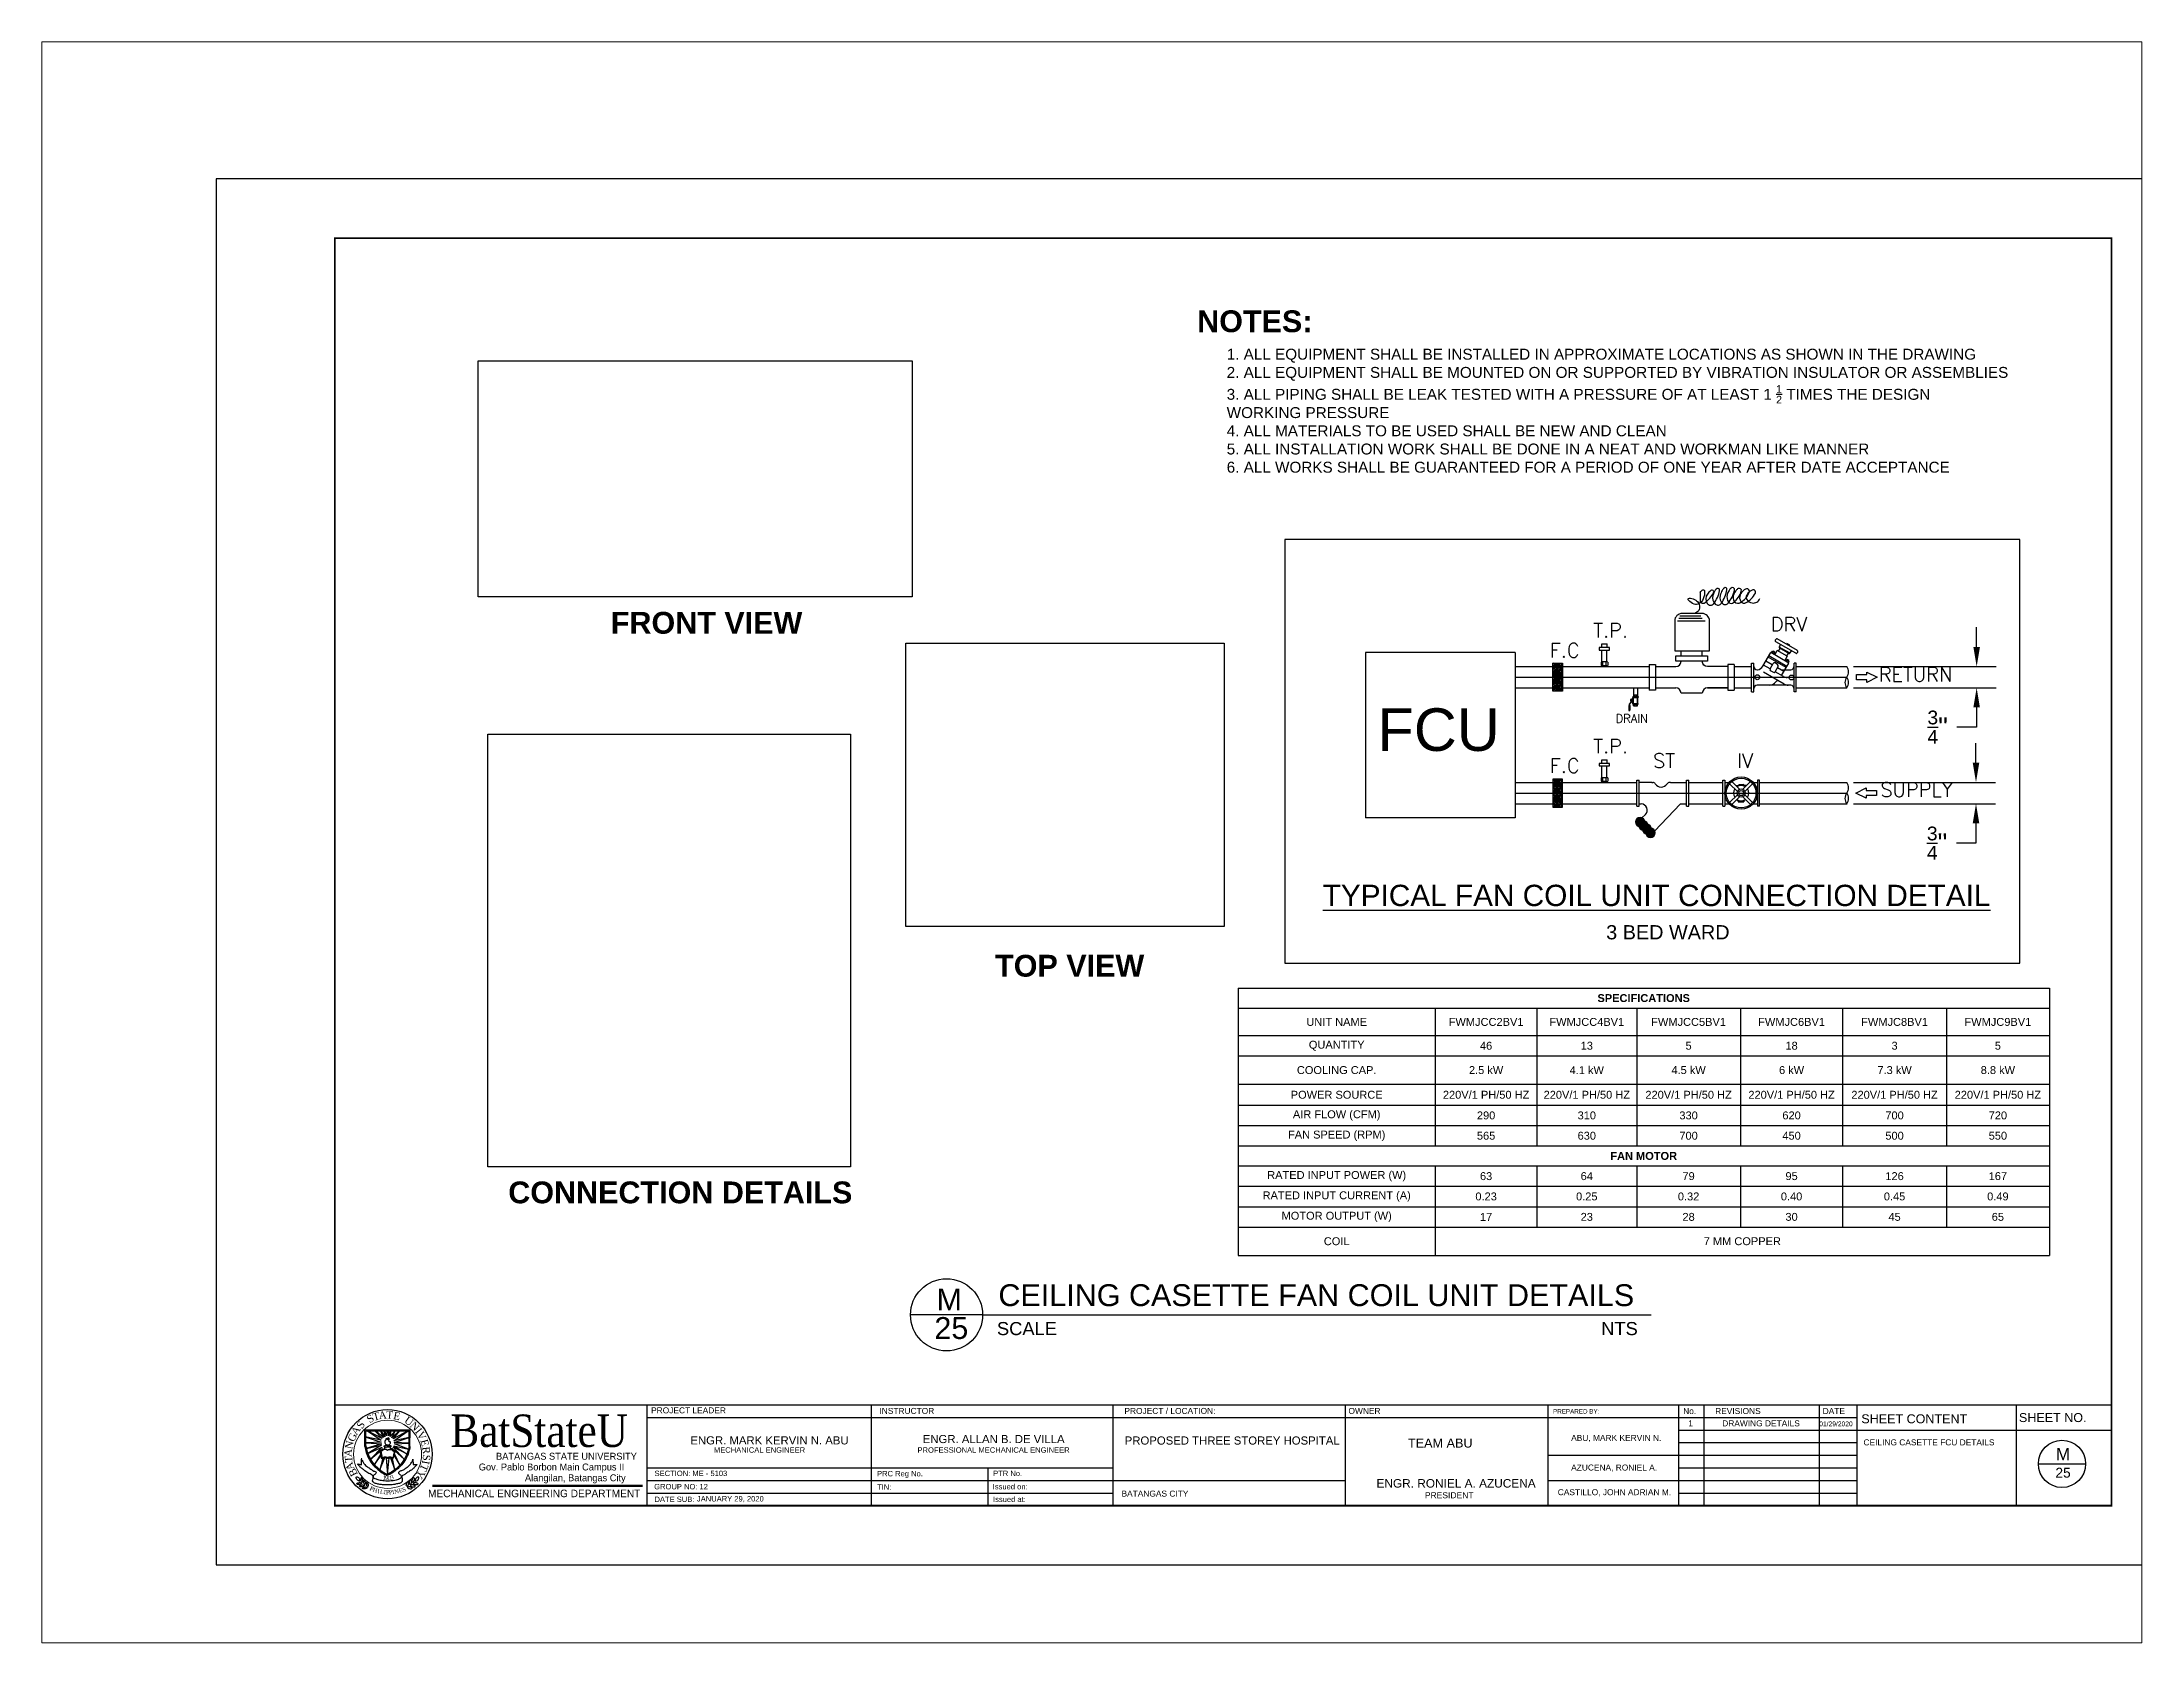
# Paper-space layout 'Layout1' of a CAD drawing. Header units: inches. Extents: x 0 to 10.5, y 0 to 8.
# The model-space entities are those that its viewports show. They can reach past a viewport. Long polylines and large blocks are cut down to what shows.
import ezdxf
from ezdxf.enums import TextEntityAlignment as Align

# ---------------------------------------------------------------- set-up
doc = ezdxf.new("R2010")
doc.units = ezdxf.units.IN
doc.header["$MEASUREMENT"] = 0
for name, color, linetype in [('.1', 1, 'Continuous'), ('AC-HOCK-UP', 9, 'Continuous'), ('AC.REF.1ST.', 7, 'Continuous'), ('MH-SARR', 7, 'Continuous'), ('MH-VALVE', 7, 'Continuous'), ('template', 7, 'Continuous')]:
    doc.layers.add(name, color=color, linetype=linetype)
doc.styles.add('arial', font='arial.ttf')
doc.styles.add('CGOTHIC', font='GOTHIC.TTF')
doc.styles.add('GARAMOND', font='GARA.TTF')
doc.styles.add('ROMANS', font='romans.shx', dxfattribs={"width": 0.8, "height": 100})
doc.dimstyles.get("Standard").update_dxf_attribs({"dimtxt": 0.18, "dimasz": 0.18, "dimexe": 0.18, "dimexo": 0.0625, "dimgap": 0.09, "dimtad": 0, "dimtih": 1, "dimtoh": 1, "dimdec": 4, "dimzin": 0, "dimdsep": 46, "dimtxsty": 'Standard', "dimcen": 0.09, "dimadec": 0, "dimazin": 0, "dimtfac": 1, "dimtdec": 4, "dimtofl": 0, "dimtmove": 0, "dimatfit": 3, "dimfxl": 1, "dimtolj": 1, "dimtzin": 0, "dimarcsym": 0})
picture_1 = doc.add_image_def('image1.jpg', size_in_pixel=(416, 370))
picture_2 = doc.add_image_def('image2.jpg', size_in_pixel=(428, 233))
picture_3 = doc.add_image_def('image3.jpg', size_in_pixel=(530, 632))

psp = doc.layouts.get("Layout1")

msp = doc.modelspace()

# ---------------------------------------------------------------- texts
at = {"style": 'ROMANS'}
for s, height, p in [('DRV', 0.13, (86.05075, 17.99322)), ('F.C', 0.13, (84.0279, 17.75331)), ('T.P.', 0.13, (84.42637, 17.93619)), ('RETURN', 0.13, (87.0394, 17.53284)), ('DRAIN', 0.076963, (84.63048, 17.15556)), ('T.P.', 0.13, (84.42637, 16.87521)), ('F.C', 0.13, (84.0279, 16.69712)), ('ST', 0.13, (84.97408, 16.74233)), ('IV', 0.13, (85.7431, 16.74233)), ('SUPPLY', 0.13, (87.0544, 16.47778))]:
    msp.add_text(s, height=height, dxfattribs=at).set_placement(p)
at = {"ltscale": 0.02, "style": 'arial'}
for s, height, p in [('FCU', 0.39, (82.44985, 16.89701)), ('%%UTYPICAL FAN COIL UNIT CONNECTION DETAIL', 0.195, (81.94819, 15.47665))]:
    msp.add_text(s, height=height, dxfattribs=at).set_placement(p)
at = {"attachment_point": 1, "style": 'arial'}
for s, width, gutter_width, heights, insert, char_height in [('{\\fArial|b1|i0|c0|p34;NOTES:}', 6.3751209, 0, [0.43703], (80.79883, 20.93106), 0.2), ('\\A1;1. ALL EQUIPMENT SHALL BE INSTALLED IN APPROXIMATE LOCATIONS AS SHOWN IN THE DRAWING\\P2. ALL EQUIPMENT SHALL BE MOUNTED ON OR SUPPORTED BY VIBRATION INSULATOR OR ASSEMBLIES\\P3. ALL PIPING SHALL BE LEAK TESTED WITH A PRESSURE OF AT LEAST 1 {\\H0.7x;\\S1/2;} TIMES THE DESIGN WORKING PRESSURE\\P4. ALL MATERIALS TO BE USED SHALL BE NEW AND CLEAN\\P5. ALL INSTALLATION WORK SHALL BE DONE IN A NEAT AND WORKMAN LIKE MANNER \\P6. ALL WORKS SHALL BE GUARANTEED FOR A PERIOD OF ONE YEAR AFTER DATE ACCEPTANCE', 6.963892, 1, [1.55599], (81.06929, 20.5795), 0.1), ('{\\fArial|b1|i0|c0|p34;FRONT VIEW}', 2.0577831, 1, [0], (75.42977, 18.17025), 0.2), ('{\\fArial|b1|i0|c0|p34;TOP VIEW}', 1.4787642, 1, [0], (78.94845, 15.03028), 0.2), ('{\\fArial|b1|i0|c0|p34;CONNECTION DETAILS}', 3.206463, 1, [0], (74.49107, 12.95494), 0.2), ('M', 0.2, 1, [0], (78.41204, 11.97396), 0.2), ('CEILING CASETTE FAN COIL UNIT DETAILS', 6.1984008, 1, [0], (78.97907, 12.01384), 0.2), ('25', 0.2, 1, [0], (78.39274, 11.71296), 0.2), ('SCALE                                                                                                           NTS', 6.0040645, 1, [0], (78.96544, 11.668), 0.12)]:
    msp.add_mtext_dynamic_manual_height_columns(s, width=width, gutter_width=gutter_width, heights=heights, dxfattribs=dict(at, insert=insert, char_height=char_height))
at = {"insert": (84.54377, 15.30181), "char_height": 0.13, "attachment_point": 1}
msp.add_mtext_dynamic_manual_height_columns('{\\fArial|b0|i0|c0|p34;3 BED WARD}', width=2.7207639, gutter_width=1, heights=[0], dxfattribs=at)
at = {"layer": 'template', "width": 1}
for s, height, style, p in [('BatStateU', 0.297489, 'GARAMOND', (74.77396, 10.52385)), ('BATANGAS STATE UNIVERSITY', 0.0633222, 'CGOTHIC', (75.02382, 10.4073)), ('Gov. Pablo Borbon Main Campus II', 0.0633222, 'CGOTHIC', (74.88698, 10.30904)), ('Alangilan, Batangas City', 0.0633222, 'CGOTHIC', (75.10475, 10.21006))]:
    msp.add_text(s, height=height, dxfattribs=dict(at, style=style)).set_placement(p, align=Align.CENTER)
at = {"layer": 'template', "style": 'arial'}
for s, height, p in [('PROJECT LEADER', 0.0548152, (75.79888, 10.83167)), ('INSTRUCTOR', 0.054804, (77.88967, 10.82679)), ('PROJECT / LOCATION:', 0.0548037, (80.13261, 10.82679)), ('PROJECT / LOCATION:', 0.0548037, (80.13261, 10.82679)), ('PROJECT / LOCATION:', 0.0548037, (80.13261, 10.82679)), ('OWNER', 0.054804, (82.1841, 10.82679)), ('PREPARED BY: ', 0.0411027, (84.05731, 10.82996)), ('No.', 0.054804, (85.24864, 10.82538)), ('1', 0.0548, (85.29592, 10.71368)), ('REVISIONS', 0.054804, (85.54163, 10.82538)), ('DRAWING DETAILS', 0.0548037, (85.60653, 10.71285)), ('DATE', 0.054804, (86.52609, 10.82538)), ('SHEET CONTENT', 0.0822055, (86.87988, 10.74079)), ('SHEET NO.', 0.082205, (88.32319, 10.7522)), ('ENGR. MARK KERVIN N. ABU', 0.0743713, (76.15838, 10.54741)), ('ENGR. ALLAN B. DE VILLA', 0.0743713, (78.28609, 10.55959)), ('PROPOSED THREE STOREY HOSPITAL', 0.0743713, (80.1353, 10.54589)), ('TEAM ABU', 0.082887, (82.72859, 10.51811)), ('ABU, MARK KERVIN N.', 0.0548037, (84.22315, 10.57974)), ('01/29/2020', 0.043843, (86.4947, 10.71371)), ('CEILING CASETTE FCU DETAILS', 0.0548037, (86.89999, 10.53875)), ('MECHANICAL ENGINEER', 0.0495808, (76.37408, 10.47155)), ('PROFESSIONAL MECHANICAL ENGINEER', 0.0495808, (78.23824, 10.47155)), ('M', 0.1125, (88.66152, 10.40311)), ('SECTION: ME - 5103', 0.0495808, (75.8303, 10.25749)), ('PRC Reg No.', 0.0495808, (77.86783, 10.25509)), ('PTR No.', 0.049581, (78.93035, 10.25749)), ('ENGR. RONIEL A. AZUCENA', 0.0775818, (82.44094, 10.15223)), ('AZUCENA, RONIEL A.', 0.0548037, (84.22315, 10.30835)), ('25', 0.090004, (88.65731, 10.24328)), ('GROUP NO: 12', 0.0495808, (75.82697, 10.13616)), ('DATE SUB:', 0.049581, (75.82972, 10.02018)), ('JANUARY 29, 2020', 0.0495808, (76.21847, 10.02494)), ('TIN:', 0.049581, (77.86783, 10.13207)), ('Issued on:', 0.049581, (78.92702, 10.13616)), ('Issued at:', 0.049581, (78.92981, 10.02018)), ('BATANGAS CITY', 0.0548037, (80.10603, 10.0698)), ('PRESIDENT', 0.055859, (82.88315, 10.05411)), ('CASTILLO, JOHN ADRIAN M.', 0.0548037, (84.10057, 10.08259))]:
    msp.add_text(s, height=height, dxfattribs=at).set_placement(p)
at = {"layer": 'template', "attachment_point": 1}
for s, insert, char_height, width, rotation in [('{\\fTimes New Roman|b0|i0|c0|p18;S}', (73.18561, 10.79667), 0.0679829, 5.3490982, 33.231794), ('{\\fTimes New Roman|b0|i0|c0|p18;T}', (73.24253, 10.82853), 0.0679829, 5.3490982, 14.44799), ('{\\fTimes New Roman|b0|i0|c0|p18;A}', (73.30078, 10.84601), 0.0679829, 5.3490982, 5.718517), ('{\\fTimes New Roman|b0|i0|c0|p18;T}', (73.3758, 10.85227), 0.0679829, 0.057557, 356.815034), ('{\\fTimes New Roman|b0|i0|c0|p18;E}', (73.4473, 10.84708), 0.0679829, 5.3490982, 348.690449), ('{\\fTimes New Roman|b0|i0|c0|p18;U}', (73.57205, 10.80949), 0.0679829, 5.3490982, 323.501255), ('{\\fTimes New Roman|b0|i0|c0|p18;N}', (72.99414, 10.51423), 0.0679829, 5.3490982, 77.561612), ('{\\fTimes New Roman|b0|i0|c0|p18;G}', (73.01644, 10.59322), 0.0679829, 5.3490982, 65.934744), ('{\\fTimes New Roman|b0|i0|c0|p18;A}', (73.04611, 10.66297), 0.0679829, 5.3490982, 56.110392), ('{\\fTimes New Roman|b0|i0|c0|p18;S}', (73.09573, 10.72189), 0.0679829, 5.3490982, 56.110392), ('{\\fTimes New Roman|b0|i0|c0|p18;N}', (73.63273, 10.76312), 0.0679829, 5.3490982, 314.135636), ('{\\fTimes New Roman|b0|i0|c0|p18;I}', (73.68683, 10.70651), 0.0679829, 5.3490982, 308.645401), ('{\\fTimes New Roman|b0|i0|c0|p18;V}', (73.71053, 10.67602), 0.0679829, 5.3490982, 298.200173), ('{\\fTimes New Roman|b0|i0|c0|p18;E}', (73.75101, 10.60182), 0.0679829, 5.3490982, 285.478678), ('{\\fTimes New Roman|b0|i0|c0|p18;A}', (72.98861, 10.43591), 0.0679829, 5.3490982, 85.537049), ('{\\fTimes New Roman|b0|i0|c0|p18;T}', (72.99775, 10.37806), 0.0679829, 5.3490982, 94.266522), ('{\\fTimes New Roman|b0|i0|c0|p18;A}', (73.02195, 10.30008), 0.0679829, 5.3490982, 110.366728), ('{\\fTimes New Roman|b0|i0|c0|p18;I}', (73.77149, 10.39284), 0.0679829, 5.3490982, 259.810801), ('{\\fTimes New Roman|b0|i0|c0|p18;R}', (73.77048, 10.53122), 0.0679829, 5.3490982, 276.199548), ('{\\fTimes New Roman|b0|i0|c0|p18;S}', (73.77901, 10.45155), 0.0679829, 5.3490982, 266.058573), ('{\\fTimes New Roman|b0|i0|c0|p18;B}', (73.05468, 10.24492), 0.0679829, 5.3490982, 115.184082), ('{\\fTimes New Roman|b0|i0|c0|p18;1}', (73.34617, 10.26383), 0.0380704, 5.3490982, 350.696744), ('{\\fTimes New Roman|b0|i0|c0|p18;9}', (73.3609, 10.25991), 0.0380704, 5.3490982, 359.89652), ('{\\fTimes New Roman|b0|i0|c0|p18;0}', (73.38912, 10.25912), 0.0380704, 5.3490982, 359.89652), ('{\\fTimes New Roman|b0|i0|c0|p18;3}', (73.4097, 10.25957), 0.0380704, 5.3490982, 14.572685), ('{\\fTimes New Roman|b0|i0|c0|p18;Y}', (73.7359, 10.28541), 0.0679829, 5.3490982, 237.493978), ('{\\fTimes New Roman|b0|i0|c0|p18;T}', (73.76302, 10.3488), 0.0679829, 5.3490982, 245.977986), ('{\\fTimes New Roman|b0|i0|c0|p18;P}', (73.23409, 10.16579), 0.0380704, 5.3490982, 333.244975), ('{\\fTimes New Roman|b0|i0|c0|p18;P}', (73.23515, 10.16579), 0.0380704, 5.3490982, 333.244975), ('{\\fTimes New Roman|b0|i0|c0|p18;H}', (73.25792, 10.15233), 0.0380704, 5.3490982, 342.36893), ('{\\fTimes New Roman|b0|i0|c0|p18;I}', (73.29671, 10.13974), 0.0380704, 5.3490982, 350.744632), ('{\\fTimes New Roman|b0|i0|c0|p18;L}', (73.32018, 10.13626), 0.0380704, 5.3490982, 350.696744), ('{\\fTimes New Roman|b0|i0|c0|p18;I}', (73.35191, 10.1303), 0.0380704, 5.3490982, 357.832532), ('{\\fTimes New Roman|b0|i0|c0|p18;P}', (73.37103, 10.12854), 0.0380704, 5.3490982, 359.89652), ('{\\fTimes New Roman|b0|i0|c0|p18;P}', (73.39505, 10.1273), 0.0380704, 5.3490982, 7.516181), ('{\\fTimes New Roman|b0|i0|c0|p18;I}', (73.42416, 10.12867), 0.0380704, 5.3490982, 9.039112), ('{\\fTimes New Roman|b0|i0|c0|p18;N}', (73.44379, 10.1304), 0.0380704, 5.3490982, 12.924469), ('{\\fTimes New Roman|b0|i0|c0|p18;E}', (73.48395, 10.14053), 0.0380704, 5.3490982, 14.572685), ('{\\fTimes New Roman|b0|i0|c0|p18;S}', (73.51623, 10.14984), 0.0380704, 5.3490982, 14.572685)]:
    msp.add_mtext(s, dxfattribs=dict(at, insert=insert, char_height=char_height, width=width, rotation=rotation))
at = {"layer": 'template', "linetype": 'Continuous', "lineweight": 0, "insert": (73.75628, 10.13343), "char_height": 0.0692257, "width": 2.1973377, "attachment_point": 1}
msp.add_mtext('{\\fCentury Gothic|b0|i0|c0|p34;\\C7;MECHANICAL ENGINEERING DEPARTMENT}', dxfattribs=at)

# ---------------------------------------------------------------- blocks, each defined once
blk = doc.blocks.new('*T3')
at = {"color": 0, "linetype": 'ByBlock', "lineweight": -2, "transparency": 16777216}
for p, q in [((0, 0), (7.429, 0)), ((0, 0), (0, -2.448)), ((7.429, 0), (7.429, -2.448)), ((0, -0.185), (7.429, -0.185)), ((1.806, -0.185), (1.806, -1.445)), ((2.736, -0.185), (2.736, -1.445)), ((3.65, -0.185), (3.65, -1.445)), ((4.6, -0.185), (4.6, -1.445)), ((5.535, -0.185), (5.535, -1.445)), ((6.486, -0.185), (6.486, -1.445)), ((0, -0.434), (7.429, -0.434)), ((0, -0.621), (7.429, -0.621)), ((0, -0.881), (7.429, -0.881)), ((0, -1.072), (7.429, -1.072)), ((0, -1.259), (7.429, -1.259)), ((0, -1.445), (7.429, -1.445)), ((0, -1.628), (7.429, -1.628)), ((1.806, -1.628), (1.806, -2.448)), ((2.736, -1.628), (2.736, -2.188)), ((3.65, -1.628), (3.65, -2.188)), ((4.6, -1.628), (4.6, -2.188)), ((5.535, -1.628), (5.535, -2.188)), ((6.486, -1.628), (6.486, -2.188)), ((0, -1.815), (7.429, -1.815)), ((0, -2.002), (7.429, -2.002)), ((0, -2.188), (7.429, -2.188)), ((0, -2.448), (7.429, -2.448))]:
    blk.add_line(p, q, dxfattribs=at)
at = {"color": 0, "transparency": 16777216, "attachment_point": 5, "style": 'arial'}
for s, insert, char_height, width in [('{\\fArial|b1|i0|c0|p34;SPECIFICATIONS}', (3.714, -0.092), 0.07225, 7.34198), ('UNIT NAME', (0.903, -0.31), 0.0723, 1.71955), ('FWMJCC2BV1', (2.271, -0.31), 0.0723, 0.84307), ('FWMJCC4BV1', (3.193, -0.31), 0.0723, 0.82707), ('FWMJCC5BV1', (4.125, -0.31), 0.0723, 0.8636), ('FWMJC6BV1', (5.068, -0.31), 0.0723, 0.8486), ('FWMJC8BV1', (6.011, -0.31), 0.0723, 0.86395), ('FWMJC9BV1', (6.957, -0.31), 0.0723, 0.85594), ('{\\fArial|b0|i0|c0|p34;QUANTITY}', (0.903, -0.528), 0.07225, 1.71955), ('{\\fArial|b0|i0|c0|p34;46}', (2.271, -0.528), 0.07225, 0.84307), ('{\\fArial|b0|i0|c0|p34;13}', (3.193, -0.528), 0.07225, 0.82707), ('5', (4.125, -0.528), 0.0723, 0.8636), ('{\\fArial|b0|i0|c0|p34;18}', (5.068, -0.528), 0.07225, 0.8486), ('{\\fArial|b0|i0|c0|p34;3}', (6.011, -0.528), 0.07225, 0.86395), ('{\\fArial|b0|i0|c0|p34;5}', (6.957, -0.528), 0.07225, 0.85594), ('COOLING CAP.', (0.903, -0.751), 0.07225, 1.71955), ('{\\fArial|b0|i0|c0|p34;2.5 kW}', (2.271, -0.751), 0.07225, 0.84307), ('{\\fArial|b0|i0|c0|p34;4.1 kW}', (3.193, -0.751), 0.07225, 0.82707), ('{\\fArial|b0|i0|c0|p34;4.5 kW}', (4.125, -0.751), 0.07225, 0.8636), ('{\\fArial|b0|i0|c0|p34;6 kW}', (5.068, -0.751), 0.07225, 0.8486), ('{\\fArial|b0|i0|c0|p34;7.3 kW}', (6.011, -0.751), 0.07225, 0.86395), ('{\\fArial|b0|i0|c0|p34;8.8 kW}', (6.957, -0.751), 0.07225, 0.85594), ('POWER SOURCE', (0.903, -0.977), 0.07225, 1.71955), ('{\\fArial|b0|i0|c0|p34;220V/1 PH/50 HZ}', (2.271, -0.977), 0.07225, 0.84307), ('{\\fArial|b0|i0|c0|p34;220V/1 PH/50 HZ}', (3.193, -0.977), 0.07225, 0.82707), ('{\\fArial|b0|i0|c0|p34;220V/1 PH/50 HZ}', (4.125, -0.977), 0.07225, 0.8636), ('{\\fArial|b0|i0|c0|p34;220V/1 PH/50 HZ}', (5.068, -0.977), 0.07225, 0.8486), ('{\\fArial|b0|i0|c0|p34;220V/1 PH/50 HZ}', (6.011, -0.977), 0.07225, 0.86395), ('{\\fArial|b0|i0|c0|p34;220V/1 PH/50 HZ}', (6.957, -0.977), 0.07225, 0.85594), ('AIR FLOW (CFM)', (0.903, -1.166), 0.07225, 1.71955), ('{\\fArial|b0|i0|c0|p34;290}', (2.271, -1.166), 0.07225, 0.84307), ('{\\fArial|b0|i0|c0|p34;310}', (3.193, -1.166), 0.07225, 0.82707), ('{\\fArial|b0|i0|c0|p34;330}', (4.125, -1.166), 0.07225, 0.8636), ('{\\fArial|b0|i0|c0|p34;620}', (5.068, -1.166), 0.07225, 0.8486), ('{\\fArial|b0|i0|c0|p34;700}', (6.011, -1.166), 0.07225, 0.86395), ('{\\fArial|b0|i0|c0|p34;720}', (6.957, -1.166), 0.07225, 0.85594), ('FAN SPEED (RPM)', (0.903, -1.352), 0.07225, 1.71955), ('{\\fArial|b0|i0|c0|p34;565}', (2.271, -1.352), 0.07225, 0.84307), ('{\\fArial|b0|i0|c0|p34;630}', (3.193, -1.352), 0.07225, 0.82707), ('{\\fArial|b0|i0|c0|p34;700}', (4.125, -1.352), 0.07225, 0.8636), ('{\\fArial|b0|i0|c0|p34;450}', (5.068, -1.352), 0.07225, 0.8486), ('{\\fArial|b0|i0|c0|p34;500}', (6.011, -1.352), 0.07225, 0.86395), ('{\\fArial|b0|i0|c0|p34;550}', (6.957, -1.352), 0.07225, 0.85594), ('{\\fArial|b1|i0|c0|p34;FAN MOTOR}', (3.714, -1.537), 0.07225, 7.34198), ('RATED INPUT POWER (W)', (0.903, -1.722), 0.07225, 1.71955), ('{\\fArial|b0|i0|c0|p34;63}', (2.271, -1.722), 0.07225, 0.84307), ('{\\fArial|b0|i0|c0|p34;64}', (3.193, -1.722), 0.07225, 0.82707), ('{\\fArial|b0|i0|c0|p34;79}', (4.125, -1.722), 0.07225, 0.8636), ('{\\fArial|b0|i0|c0|p34;95}', (5.068, -1.722), 0.07225, 0.8486), ('{\\fArial|b0|i0|c0|p34;126}', (6.011, -1.722), 0.07225, 0.86395), ('{\\fArial|b0|i0|c0|p34;167}', (6.957, -1.722), 0.07225, 0.85594), ('RATED INPUT CURRENT (A)', (0.903, -1.908), 0.07225, 1.71955), ('{\\fArial|b0|i0|c0|p34;0.23}', (2.271, -1.908), 0.07225, 0.84307), ('{\\fArial|b0|i0|c0|p34;0.25}', (3.193, -1.908), 0.07225, 0.82707), ('{\\fArial|b0|i0|c0|p34;0.32}', (4.125, -1.908), 0.07225, 0.8636), ('{\\fArial|b0|i0|c0|p34;0.40}', (5.068, -1.908), 0.07225, 0.8486), ('{\\fArial|b0|i0|c0|p34;0.45}', (6.011, -1.908), 0.07225, 0.86395), ('{\\fArial|b0|i0|c0|p34;0.49}', (6.957, -1.908), 0.07225, 0.85594), ('MOTOR OUTPUT (W)', (0.903, -2.095), 0.07225, 1.71955), ('{\\fArial|b0|i0|c0|p34;17}', (2.271, -2.095), 0.07225, 0.84307), ('{\\fArial|b0|i0|c0|p34;23}', (3.193, -2.095), 0.07225, 0.82707), ('{\\fArial|b0|i0|c0|p34;28}', (4.125, -2.095), 0.07225, 0.8636), ('{\\fArial|b0|i0|c0|p34;30}', (5.068, -2.095), 0.07225, 0.8486), ('{\\fArial|b0|i0|c0|p34;45}', (6.011, -2.095), 0.07225, 0.86395), ('{\\fArial|b0|i0|c0|p34;65}', (6.957, -2.095), 0.07225, 0.85594), ('COIL', (0.903, -2.318), 0.0723, 1.71955), ('7 MM COPPER', (4.617, -2.318), 0.07225, 5.53573)]:
    blk.add_mtext(s, dxfattribs=dict(at, insert=insert, char_height=char_height, width=width))
blk = doc.blocks.new('1')
at = {"layer": 'AC.REF.1ST.'}
blk.add_hatch(color=256, dxfattribs=at).paths.add_polyline_path([(-37, 0, 1), (37, 0, 1)])
for radius in [46.8, 37.3]:
    blk.add_circle((0, 0), radius, dxfattribs=at)
blk = doc.blocks.new('V-BOOL')
at = {"layer": 'MH-VALVE'}
for p, q in [((-186, 75, 0), (-186, 70, 0)), ((-125, 80, 0), (-181, 80, 0)), ((-125, 65, 0), (-181, 65, 0)), ((-132, 25), (-132, -25)), ((-132, 25), (-112, 25)), ((-132, 8, 0), (-112, 8, 0)), ((-125, 80, 0), (-125, 65, 0)), ((-112, 75, 0), (-125, 75, 0)), ((-114, 70, 0), (-125, 70, 0)), ((-84, 44, 0), (-112, 69, 0)), ((-112, 33), (-101, 33)), ((-112, 33), (-112, -33, 0)), ((-82, 49, 0), (-110, 75, 0)), ((-101, 33), (-101, -33, 0)), ((-101, 30), (-30, 30)), ((-101, 25), (-30, 25)), ((-51, 43, 0), (-82, 43, 0)), ((-51, 48, 0), (-80, 48, 0)), ((-76, 48, 0), (-76, 59, 0)), ((-56, 59, 0), (-76, 59, 0)), ((-71, 48, 0), (-71, 59, 0)), ((-71, 30), (-71, 43, 0)), ((-61, 48, 0), (-61, 59, 0)), ((-61, 30), (-61, 43, 0)), ((-56, 48, 0), (-56, 59, 0)), ((-51, 43, 0), (-51, 48, 0)), ((-20, 33), (-30, 33)), ((-30, 33), (-30, -33, 0)), ((-20, 33), (-20, -33, 0)), ((0, 25), (-20, 25)), ((0, 8, 0), (-20, 8, 0)), ((0, 25), (0, -25)), ((-132, -11, 0), (-112, -11, 0)), ((-132, -25), (-112, -25)), ((-112, -33, 0), (-101, -33, 0)), ((-101, -25), (-30, -25)), ((-101, -30), (-30, -30)), ((-20, -33, 0), (-30, -33, 0)), ((0, -11, 0), (-20, -11, 0)), ((0, -25), (-20, -25))]:
    blk.add_line(p, q, dxfattribs=at)
for centre, radius, start, end in [((-181, 75, 0), 5.07, 90, 180), ((-181, 70, 0), 5.07, 180, 270), ((-114, 68, 0), 2.54, 45, 90), ((-112, 73, 0), 2.54, 45, 90), ((-82, 46, 0), 2.54, 225, 270), ((-80, 51, 0), 2.54, 225, 270)]:
    blk.add_arc(centre, radius, start, end, dxfattribs=at)
blk = doc.blocks.new('M-ARR01')
at = {"layer": 'MH-SARR'}
blk.add_lwpolyline([(-7, 0.88), (-7, -0.88), (-3.5, -0.88), (-3.5, -1.75), (0, 0), (-3.5, 1.75), (-3.5, 0.88)], close=True, dxfattribs=at)
blk = doc.blocks.new('*D8')
at = {"color": 0, "lineweight": -2, "transparency": 16777216}
for p, q in [((87.936, 17.849), (87.936, 18.029)), ((86.809, 17.669), (88.116, 17.669)), ((86.809, 17.475), (88.116, 17.475)), ((87.936, 17.115), (87.756, 17.115)), ((87.936, 17.295), (87.936, 17.115))]:
    blk.add_line(p, q, dxfattribs=at)
at = {"color": 0, "transparency": 16777216}
for points in [[(87.906, 17.849), (87.966, 17.849), (87.936, 17.669)], [(87.906, 17.295), (87.966, 17.295), (87.936, 17.475)]]:
    blk.add_solid(points, dxfattribs=at)
at = {"layer": 'Defpoints', "color": 0, "transparency": 16777216}
for p in [(86.746, 17.669), (86.746, 17.475), (87.936, 17.475)]:
    blk.add_point(p, dxfattribs=at)
at = {"color": 0, "transparency": 16777216, "insert": (87.579, 17.115), "char_height": 0.18, "attachment_point": 5}
blk.add_mtext('\\A1;{\\fArial|b0|i0|c0|p34;\\H0.7x;\\S3/4;\\H1.42857x;"}', dxfattribs=at)
blk = doc.blocks.new('*D9')
at = {"color": 0, "lineweight": -2, "transparency": 16777216}
for p, q in [((87.93, 16.788), (87.93, 16.968)), ((86.809, 16.608), (88.11, 16.608)), ((86.809, 16.413), (88.11, 16.413)), ((87.93, 16.233), (87.93, 16.053)), ((87.93, 16.053), (87.75, 16.053))]:
    blk.add_line(p, q, dxfattribs=at)
at = {"color": 0, "transparency": 16777216}
for points in [[(87.9, 16.788), (87.96, 16.788), (87.93, 16.608)], [(87.9, 16.233), (87.96, 16.233), (87.93, 16.413)]]:
    blk.add_solid(points, dxfattribs=at)
at = {"layer": 'Defpoints', "color": 0, "transparency": 16777216}
for p in [(86.746, 16.608), (86.747, 16.413), (87.93, 16.413)]:
    blk.add_point(p, dxfattribs=at)
at = {"color": 0, "transparency": 16777216, "insert": (87.574, 16.053), "char_height": 0.18, "width": 0.18337, "attachment_point": 5}
blk.add_mtext('\\A1;{\\fArial|b0|i0|c0|p34;\\H0.7x;\\S3/4;\\H1.42857x;"}', dxfattribs=at)

# ---------------------------------------------------------------- dimensions: what is measured, and where the dimension line sits
for base, p1, p2, picture, middle in [((87.9357, 17.4748), (86.74635, 17.66931), (86.74635, 17.4748), '*D8', (87.57917, 17.1148)), ((87.93025, 16.41333), (86.74635, 16.60833), (86.74671, 16.41333), '*D9', (87.57373, 16.05333))]:
    dim = msp.add_linear_dim(base=base, p1=p1, p2=p2, angle=90, text='{\\fArial|b0|i0|c0|p34;\\H0.7x;\\S3/4;\\H1.42857x;"}', dimstyle='Standard')
    dim.commit()
    dim.dimension.update_dxf_attribs({"geometry": picture, "text_midpoint": middle})

# ---------------------------------------------------------------- hatches: boundary and pattern name
at = {"ltscale": 0.02}
h = msp.add_hatch(dxfattribs=at)
h.set_pattern_fill('AR-HBONE', color=256, scale=0.000110851, style=0)
h.set_pattern_definition([(315, (998.516247, 258.103241), (2e-18, -0.0159275909), [0.0337875226, -0.01126250753]), (225, (998.52421, 258.095277), (2e-18, -0.0159275909), [0.0337875226, -0.01126250753])])
h.paths.add_polyline_path([(84.14506, 17.57222), (84.14506, 17.44474), (84.05638, 17.44474), (84.05638, 17.57222)])
h.paths.add_polyline_path([(84.14506, 17.57222), (84.05638, 17.57222), (84.05638, 17.6997), (84.14506, 17.6997)])
h = msp.add_hatch(dxfattribs=at)
h.set_pattern_fill('AR-HBONE', color=256, scale=0.000110851, style=0)
h.set_pattern_definition([(45, (998.516247, -224.0206), (2e-18, 0.0159275909), [0.0337875226, -0.01126250753]), (135, (998.52421, -224.012636), (2e-18, 0.0159275909), [0.0337875226, -0.01126250753])])
h.paths.add_polyline_path([(84.14506, 16.51042), (84.14506, 16.6379), (84.05638, 16.6379), (84.05638, 16.51042)])
h.paths.add_polyline_path([(84.14506, 16.51042), (84.05638, 16.51042), (84.05638, 16.38295), (84.14506, 16.38295)])

# ---------------------------------------------------------------- linework, layer by layer
at = {"layer": '.1', "color": 0}
msp.add_line((89.71321, 22.13394), (71.81748, 22.13394), dxfattribs=at)
at = {"ltscale": 0.02}
for p, q in [((86.09255, 17.91093), (86.09672, 17.91815)), ((86.27904, 17.79126), (86.09636, 17.89674)), ((86.29444, 17.816), (86.11092, 17.92195)), ((83.71084, 17.79955), (82.34049, 17.79955)), ((82.34049, 17.79955), (82.34049, 16.28309)), ((83.71084, 17.79955), (83.71084, 16.28309)), ((84.49675, 17.71036), (84.49675, 17.68013)), ((84.50314, 17.84387), (84.50314, 17.87611)), ((84.50314, 17.87611), (84.5514, 17.87611)), ((84.55067, 17.71297), (84.50447, 17.713)), ((84.55078, 17.71304), (84.5045, 17.713)), ((84.51205, 17.68052), (84.51205, 17.70996)), ((84.54266, 17.68049), (84.54266, 17.70993)), ((84.5514, 17.84387), (84.5514, 17.87611)), ((84.55797, 17.71032), (84.55797, 17.68009)), ((85.87568, 17.43888), (85.87568, 17.70194)), ((85.87568, 17.70194), (85.89514, 17.70194)), ((85.89514, 17.43888), (85.89514, 17.7019)), ((85.97807, 17.67311), (86.04997, 17.79764)), ((86.06493, 17.68502), (86.00494, 17.71965)), ((86.19219, 17.65953), (86.02572, 17.75565)), ((86.19912, 17.67153), (86.03265, 17.76764)), ((86.04415, 17.64903), (86.07186, 17.69702)), ((86.21644, 17.70152), (86.04997, 17.79764)), ((86.05474, 17.79488), (86.061, 17.80572)), ((86.06074, 17.79142), (86.07184, 17.81065)), ((86.06478, 17.80673), (86.08698, 17.79392)), ((86.08098, 17.79738), (86.07078, 17.80327)), ((86.08684, 17.802), (86.07184, 17.81065)), ((86.07574, 17.78276), (86.08684, 17.802)), ((86.08173, 17.7793), (86.08799, 17.79013)), ((86.08656, 17.77651), (86.11044, 17.81787)), ((86.11328, 17.6891), (86.09078, 17.70209)), ((86.2013, 17.76541), (86.11044, 17.81787)), ((86.12244, 17.81094), (86.13669, 17.83562)), ((86.22763, 17.79112), (86.12867, 17.84825)), ((86.12989, 17.85155), (86.14107, 17.87092)), ((86.21568, 17.79002), (86.13369, 17.83736)), ((86.15063, 17.58755), (86.21644, 17.70152)), ((86.17982, 17.72267), (86.20231, 17.76163)), ((86.18465, 17.71988), (86.1909, 17.73072)), ((86.19064, 17.71642), (86.20175, 17.73565)), ((86.19388, 17.87405), (86.19792, 17.88106)), ((86.19388, 17.87405), (86.19792, 17.88106)), ((86.21688, 17.71892), (86.19469, 17.73173)), ((86.22418, 17.8659), (86.19792, 17.88106)), ((86.19843, 17.76706), (86.21268, 17.79175)), ((86.20069, 17.72827), (86.21088, 17.72238)), ((86.20175, 17.73565), (86.21675, 17.72699)), ((86.20564, 17.70776), (86.21675, 17.72699)), ((86.21164, 17.70429), (86.2179, 17.71513)), ((86.22013, 17.8589), (86.22418, 17.8659)), ((86.22013, 17.8589), (86.22418, 17.8659)), ((86.22988, 17.79382), (86.24106, 17.81319)), ((86.2839, 17.70194), (86.26444, 17.70194)), ((86.26444, 17.43888), (86.26444, 17.7019)), ((86.2839, 17.43888), (86.2839, 17.70194)), ((86.29324, 17.79507), (86.29743, 17.80233)), ((84.55075, 17.67744), (84.50447, 17.67748)), ((84.93697, 17.6884), (84.93697, 17.45474)), ((85.71583, 17.6884), (85.71583, 17.45474)), ((86.23313, 17.49966), (85.92587, 17.49966)), ((86.17434, 17.50894), (85.9838, 17.61895)), ((86.04415, 17.64903), (85.98416, 17.68366)), ((86.07172, 17.61711), (86.04922, 17.63011)), ((86.09065, 17.62218), (86.11836, 17.67017)), ((86.16657, 17.57835), (86.09065, 17.62218)), ((86.17141, 17.62354), (86.11143, 17.65817)), ((86.15055, 17.6382), (86.23329, 17.6382)), ((84.99599, 17.47421), (85.18036, 17.47421)), ((85.42376, 17.42553), (85.22904, 17.42553)), ((85.65712, 17.47421), (85.47244, 17.47421)), ((85.87568, 17.43888), (85.89514, 17.43888)), ((86.2839, 17.43888), (86.26444, 17.43888)), ((84.50314, 16.78288), (84.50314, 16.81513)), ((84.50314, 16.81513), (84.5514, 16.81513)), ((84.5514, 16.78288), (84.5514, 16.81513)), ((84.49675, 16.64937), (84.49674, 16.61914)), ((84.55067, 16.65198), (84.50447, 16.65202)), ((84.55075, 16.61646), (84.50447, 16.61649)), ((84.55078, 16.65205), (84.5045, 16.65202)), ((84.51205, 16.61954), (84.51205, 16.64897)), ((84.54266, 16.6195), (84.54266, 16.64894)), ((84.55797, 16.64934), (84.55797, 16.61911)), ((84.82511, 16.39259), (84.82511, 16.62907)), ((84.82511, 16.62907), (84.84458, 16.62907)), ((84.84458, 16.39259), (84.84458, 16.62907)), ((84.96227, 16.60833), (84.84458, 16.60833)), ((84.96227, 16.60833), (84.97014, 16.60815)), ((85.1331, 16.60833), (85.12523, 16.60815)), ((85.1331, 16.60833), (85.28043, 16.60833)), ((85.28043, 16.39259), (85.28043, 16.62907)), ((85.28043, 16.62907), (85.29989, 16.62907)), ((85.29989, 16.39259), (85.29989, 16.62907)), ((85.61082, 16.39258), (85.61082, 16.62907)), ((85.61082, 16.62907), (85.63028, 16.62907)), ((85.63028, 16.62907), (85.63028, 16.39258)), ((85.63028, 16.60857), (85.66845, 16.60857)), ((85.74492, 16.52585), (85.67398, 16.59679)), ((85.76472, 16.54564), (85.69377, 16.61659)), ((85.73109, 16.57927), (85.74948, 16.57927)), ((85.74948, 16.57927), (85.76379, 16.59027)), ((85.76379, 16.59027), (85.79519, 16.59027)), ((85.86521, 16.61659), (85.79427, 16.54564)), ((85.80951, 16.57927), (85.79519, 16.59027)), ((85.8279, 16.57927), (85.80951, 16.57927)), ((85.88501, 16.59679), (85.81406, 16.52585)), ((85.89053, 16.60857), (85.92871, 16.60857)), ((85.9287, 16.62907), (85.92871, 16.39258)), ((85.94817, 16.62907), (85.9287, 16.62907)), ((85.94817, 16.39258), (85.94817, 16.62907)), ((84.82511, 16.39259), (84.84458, 16.39259)), ((84.84458, 16.41333), (84.86517, 16.4118)), ((84.98629, 16.16222), (85.2243, 16.41333)), ((85.2243, 16.41333), (85.28043, 16.41333)), ((85.28043, 16.39259), (85.29989, 16.39259)), ((85.61082, 16.39258), (85.63028, 16.39258)), ((85.63028, 16.41357), (85.66846, 16.41357)), ((85.74492, 16.49629), (85.67398, 16.42535)), ((85.76472, 16.4765), (85.69377, 16.40555)), ((85.73741, 16.45215), (85.7535, 16.43978)), ((85.7535, 16.43978), (85.7535, 16.43187)), ((85.7535, 16.43187), (85.80548, 16.43187)), ((85.79427, 16.4765), (85.86521, 16.40555)), ((85.82157, 16.45215), (85.80548, 16.43978)), ((85.80548, 16.43978), (85.80548, 16.43187)), ((85.81406, 16.49629), (85.88501, 16.42535)), ((85.89053, 16.41357), (85.92871, 16.41357)), ((85.94817, 16.39258), (85.92871, 16.39258)), ((83.71084, 16.28309), (82.34049, 16.28309)), ((84.83931, 16.26389), (84.86536, 16.28878)), ((84.83931, 16.26389), (84.96635, 16.13094)), ((84.85233, 16.27633), (84.97937, 16.14339)), ((84.86536, 16.28878), (84.9924, 16.15583)), ((84.87, 16.28392), (84.9028, 16.31526)), ((84.96635, 16.13094), (84.9924, 16.15583))]:
    msp.add_line(p, q, dxfattribs=at)
for p, q in [((83.71084, 17.66907), (84.05638, 17.66907)), ((83.71084, 17.57157), (86.74635, 17.57157)), ((85.71583, 17.66931), (85.87568, 17.66931)), ((86.2839, 17.66931), (86.74635, 17.66931)), ((83.71084, 17.47407), (84.05638, 17.47407)), ((84.79259, 17.47431), (84.79259, 17.41014)), ((84.83107, 17.47431), (84.83107, 17.41014)), ((85.71583, 17.47431), (85.87568, 17.47431)), ((86.2839, 17.47431), (86.74671, 17.47431)), ((83.71084, 16.60857), (84.05638, 16.60857)), ((85.29989, 16.60833), (85.61082, 16.60833)), ((83.71084, 16.51107), (86.74635, 16.51107)), ((83.71084, 16.41357), (84.05638, 16.41357)), ((85.29989, 16.41333), (85.61082, 16.41333)), ((78.8345, 11.73365), (78.17395, 11.73365)), ((78.8345, 11.73365), (84.95468, 11.73365))]:
    msp.add_line(p, q)
at = {"linetype": 'ByBlock', "lineweight": -2}
for p, q in [((84.14506, 17.66931), (84.93697, 17.66931)), ((84.14506, 17.47431), (84.93697, 17.47431)), ((84.14506, 16.60833), (84.82511, 16.60833)), ((85.94817, 16.60833), (86.74979, 16.60833)), ((85.94817, 16.41333), (86.7498, 16.41333))]:
    msp.add_line(p, q, dxfattribs=at)
at = {"linetype": 'ByBlock'}
msp.add_line((84.14506, 16.41333), (84.82511, 16.41333), dxfattribs=at)
at = {"ltscale": 0.02}
for points in [[(85.40431, 18.34767, -0.1056221), (85.41547, 18.36367, -0.12427053), (85.43004, 18.37172, -0.48185276), (85.44543, 18.36024, -0.10540116), (85.43266, 18.28938, -0.16439886), (85.39325, 18.24392, -0.23594285), (85.35026, 18.24102, -0.09435776), (85.29672, 18.27642, -0.46902019), (85.29795, 18.29199, -0.21088712), (85.31456, 18.29535, -0.06618692), (85.36334, 18.27761, -0.16327549), (85.3922, 18.24764, -0.15039186), (85.39866, 18.20312, -0.20991555), (85.37536, 18.16663, -0.18387661), (85.32766, 18.15572)], [(85.40431, 18.34767, -0.00893972), (85.40366, 18.27511, 0.61060665), (85.4509, 18.25484, 0.09236128), (85.5265, 18.34538, 0.5195942), (85.51509, 18.36919, 0.21510422), (85.5012, 18.36552, 0.06621207), (85.47043, 18.33293, 0.31484239), (85.46922, 18.24781, 0.51598399), (85.52905, 18.24647, 0.10525733), (85.58287, 18.3636, 0.60634604), (85.55975, 18.38314, 0.16014495), (85.54322, 18.36905, 0.06199069), (85.52067, 18.31899, 0.29344256), (85.54204, 18.24221, 0.45384225), (85.59882, 18.24926, 0.1046108), (85.64934, 18.37334, 0.68758787), (85.62394, 18.38872, 0.10807266), (85.60561, 18.36674, 0.06015031), (85.58766, 18.31899, 0.26731359), (85.60869, 18.24665, 0.43223001), (85.66022, 18.24926, 0.12738545), (85.71867, 18.36996, 0.69709509), (85.68813, 18.38872, 0.09276946), (85.66896, 18.36681, 0.06252569), (85.65185, 18.32735, 0.24576907), (85.66548, 18.25934, 0.41771206), (85.71046, 18.25484, 0.14186764), (85.78113, 18.35874, 0.67194129), (85.75233, 18.38314, 0.10584439), (85.73308, 18.36721, 0.06046512), (85.71046, 18.33014, 0.29106368), (85.71993, 18.26269, 0.37779629), (85.77466, 18.25484, 0.14884823), (85.85362, 18.34949, 0.61219665), (85.82769, 18.38035, 0.13394819), (85.80022, 18.36559, 0.08686392), (85.77186, 18.32735, 0.28111941), (85.77704, 18.26542, 0.37737299), (85.82489, 18.25484, 0.1470472), (85.90961, 18.34137, 0.63652847), (85.8863, 18.37198, 0.12320854), (85.86119, 18.35958, 0.07335685), (85.83048, 18.32456, 0.30375474), (85.83113, 18.28418, 0.1975053), (85.88071, 18.25205, 0.17555964), (85.9226, 18.25892, 0.17499546), (85.95049, 18.2911)], [(84.99599, 17.66893), (85.18036, 17.66893, 0.41421356), (85.22904, 17.71761), (85.18036, 17.71761), (85.18036, 17.76629), (85.47244, 17.76629), (85.47244, 17.71761), (85.42376, 17.71761, -0.08276253)], [(85.65712, 17.66893), (85.47244, 17.66893, -0.41421356), (85.42376, 17.71761), (85.22904, 17.71761)]]:
    msp.add_lwpolyline(points, format="xyb", dxfattribs=at)
msp.add_lwpolyline([(85.17151, 17.81497), (85.48972, 17.81497), (85.48972, 18.08757, 0.41421356), (85.42157, 18.15572), (85.23966, 18.15572, 0.41421356), (85.17151, 18.08757)], format="xyb", close=True, dxfattribs=at)
for points in [[(85.19834, 18.0878), (85.45076, 18.0878)], [(85.20825, 18.11201), (85.42401, 18.11201)], [(85.21816, 18.13258), (85.41013, 18.13258)], [(84.48091, 17.82065), (84.57429, 17.82051), (84.57432, 17.84383), (84.48103, 17.84397), (84.48091, 17.82065)], [(84.50411, 17.71381), (84.50436, 17.82061)], [(84.55076, 17.71381), (84.55097, 17.82054)], [(85.22904, 17.76629), (85.22904, 17.81497)], [(85.42376, 17.76629), (85.42376, 17.81497)], [(84.5045, 17.6698), (84.50448, 17.67748)], [(84.55067, 17.66987), (84.55066, 17.67744)], [(84.93697, 17.6884), (84.99538, 17.6884), (84.99538, 17.45474), (84.93697, 17.45474)], [(85.71583, 17.6884), (85.65742, 17.6884), (85.65742, 17.45474), (85.71583, 17.45474)], [(84.99599, 17.47421), (85.18036, 17.47421)], [(85.47244, 17.47421), (85.65712, 17.47421)], [(84.48091, 16.75966), (84.57429, 16.75952), (84.57432, 16.78284), (84.48103, 16.78299), (84.48091, 16.75966)], [(84.50411, 16.65283), (84.50436, 16.75963)], [(84.55076, 16.65283), (84.55097, 16.75956)], [(84.5045, 16.60881), (84.50448, 16.61649)], [(84.55067, 16.60888), (84.55066, 16.61646)]]:
    msp.add_lwpolyline(points, dxfattribs=at)
for points in [[(84.05638, 17.44474), (84.05638, 17.6997), (84.14506, 17.6997), (84.14506, 17.44474)], [(84.05638, 16.6379), (84.05638, 16.38295), (84.14506, 16.38295), (84.14506, 16.6379)]]:
    msp.add_lwpolyline(points, close=True, dxfattribs=at)
for centre, radius in [((85.92752, 17.57157), 0.02244), ((86.24013, 17.56931), 0.02244), ((85.77949, 16.51107), 0.14777), ((85.77949, 16.51107), 0.13595), ((85.77949, 16.51107), 0.03759), ((85.77949, 16.51107), 0.023)]:
    msp.add_circle(centre, radius, dxfattribs=at)
msp.add_circle((78.50422, 11.73365), 0.33027)
for centre, radius, start, end in [((86.10155, 17.90573), 0.01039, 150, 240), ((86.10572, 17.91296), 0.01039, 60, 150), ((84.50417, 17.70129), 0.01172, 47.72813, 129.303153), ((84.52731, 17.67267), 0.04029, 67.610065, 112.258581), ((84.55054, 17.70125), 0.01172, 50.694253, 132.269275), ((86.0634, 17.80433), 0.00277, 60, 150), ((86.0646, 17.80364), 0.00277, 330, 60), ((86.0694, 17.80087), 0.00277, 60, 150), ((86.08385, 17.69009), 0.01385, 60, 150), ((86.07959, 17.79498), 0.00277, 330, 60), ((86.08439, 17.79221), 0.00277, 60, 150), ((86.08559, 17.79152), 0.00277, 330, 60), ((86.13889, 17.84635), 0.01039, 150, 240), ((86.1933, 17.72933), 0.00277, 60, 150), ((86.1945, 17.72864), 0.00277, 330, 60), ((86.1993, 17.72587), 0.00277, 60, 150), ((86.19991, 17.76301), 0.00277, 330, 60), ((86.2095, 17.71998), 0.00277, 330, 60), ((86.2143, 17.71721), 0.00277, 60, 150), ((86.22088, 17.79902), 0.01039, 240, 330), ((86.2155, 17.71652), 0.00277, 330, 60), ((86.28424, 17.80026), 0.01039, 240, 330.024554), ((86.28843, 17.80752), 0.01039, 330.024554, 60.024554), ((84.50417, 17.6892), 0.01172, 230.694253, 312.269275), ((84.5274, 17.71778), 0.04029, 247.610065, 292.258581), ((84.55054, 17.68916), 0.01172, 227.72813, 309.303153), ((85.93146, 17.67589), 0.03692, 190.267533, 260.370263), ((85.93304, 17.46185), 0.03848, 100.743954, 169.999538), ((85.92761, 17.65316), 0.01385, 260.370263, 279.892961), ((85.91809, 17.70775), 0.06927, 279.892961, 330), ((86.03991, 17.56893), 0.06927, 270, 326.488454), ((86.05615, 17.6421), 0.01385, 150, 240), ((86.07865, 17.62911), 0.01385, 240, 330), ((86.11499, 17.51922), 0.02078, 60, 146.488454), ((86.10636, 17.6771), 0.01385, 330, 60), ((86.2012, 17.63834), 0.06927, 240, 270), ((86.20897, 17.56893), 0.06927, 240, 270), ((86.22596, 17.46185), 0.03848, 359.412191, 79.256046), ((86.22579, 17.67611), 0.03865, 281.179899, 0.844306), ((85.18036, 17.42553), 0.04868, 0, 90), ((85.47244, 17.42553), 0.04868, 90, 180), ((84.50417, 16.62821), 0.01172, 230.694253, 312.269275), ((84.50417, 16.6403), 0.01172, 47.72813, 129.303153), ((84.52731, 16.61168), 0.04029, 67.610065, 112.258581), ((84.5274, 16.65679), 0.04029, 247.610065, 292.258581), ((84.55054, 16.64027), 0.01172, 50.694253, 132.269275), ((84.55054, 16.62817), 0.01172, 227.72813, 309.303153), ((84.9695, 16.58001), 0.02815, 33.642743, 88.698047), ((85.04768, 16.63203), 0.06576, 213.642743, 268.698047), ((85.04768, 16.63203), 0.06576, 268.698047, 326.357257), ((85.12587, 16.58001), 0.02815, 91.301953, 146.357257), ((85.77949, 16.51107), 0.07039, 146.46866, 213.53134), ((85.77949, 16.51107), 0.07039, 56.46866, 123.53134), ((85.77949, 16.51107), 0.07039, 326.46866, 33.53134), ((84.8642, 16.35582), 0.05599, 313.581638, 89.004214), ((85.77949, 16.51107), 0.07039, 236.46866, 303.53134)]:
    msp.add_arc(centre, radius, start, end, dxfattribs=at)
for centre, start, end in [((86.81174, 17.52343), 143.361668, 217.063442), ((86.68096, 17.62068), 323.361668, 36.638332), ((86.68096, 17.52343), 323.361668, 36.638332), ((86.68096, 16.5597), 323.361668, 36.638332), ((86.81174, 16.46244), 143.361668, 217.063442), ((86.68096, 16.46244), 323.361668, 36.638332)]:
    msp.add_arc(centre, 0.08149, start, end)
at = {"layer": 'AC-HOCK-UP', "ltscale": 0.02}
msp.add_lwpolyline([(88.33143, 18.83332), (81.60161, 18.83332), (81.60161, 14.95403), (88.33143, 14.95403)], close=True, dxfattribs=at)
at = {"layer": 'template'}
for p, q in [((71.81748, 22.13394), (71.81748, 9.44424)), ((72.90207, 10.90954), (89.17092, 10.90954)), ((75.75857, 10.90974), (75.75857, 9.98653)), ((75.75857, 10.90954), (75.75857, 9.98653)), ((75.75857, 10.79417), (85.95618, 10.79417)), ((77.81526, 10.90974), (77.81526, 9.98653)), ((77.81526, 10.90954), (77.81526, 9.98653)), ((80.03079, 9.98653), (80.03079, 10.90954)), ((82.15361, 10.90954), (82.15361, 9.98653)), ((84.01077, 10.90954), (84.01077, 9.98653)), ((85.20578, 10.90954), (85.20578, 9.98653)), ((85.43653, 10.90954), (85.43653, 9.98653)), ((85.63914, 10.79417), (86.83985, 10.79417)), ((86.49373, 10.90954), (86.49373, 9.98653)), ((86.83985, 10.90954), (86.83985, 9.98653)), ((88.29902, 10.90954), (88.29902, 9.98653)), ((73.1772, 10.6831), (73.59391, 10.68232)), ((73.1772, 10.52688), (73.1772, 10.6831)), ((73.32588, 10.5865), (73.18209, 10.61779)), ((73.18209, 10.61779), (73.32588, 10.56793)), ((73.18604, 10.67173), (73.5822, 10.67173)), ((73.18604, 10.53311), (73.18604, 10.67173)), ((73.33566, 10.60019), (73.20263, 10.67173)), ((73.20263, 10.67173), (73.32588, 10.5865)), ((73.28186, 10.67173), (73.27599, 10.66569)), ((73.27599, 10.66569), (73.33566, 10.60019)), ((73.34642, 10.60996), (73.28186, 10.67173)), ((73.32686, 10.67173), (73.32196, 10.67173)), ((73.32196, 10.67173), (73.34642, 10.60996)), ((73.36109, 10.61681), (73.32686, 10.67173)), ((73.36109, 10.67173), (73.35074, 10.66851)), ((73.35074, 10.66851), (73.36109, 10.61681)), ((73.37576, 10.62463), (73.36109, 10.67173)), ((73.37968, 10.67173), (73.37576, 10.62463)), ((73.39337, 10.67173), (73.37968, 10.67173)), ((73.41098, 10.67173), (73.39337, 10.62561)), ((73.39337, 10.62561), (73.39337, 10.67173)), ((73.45402, 10.67173), (73.41098, 10.61876)), ((73.41098, 10.61876), (73.41783, 10.67173)), ((73.41783, 10.67173), (73.41098, 10.67173)), ((73.49901, 10.67173), (73.42565, 10.60899)), ((73.42565, 10.60899), (73.45402, 10.67173)), ((73.57336, 10.67173), (73.43641, 10.59921)), ((73.43641, 10.59921), (73.49901, 10.67173)), ((73.44326, 10.58064), (73.57336, 10.67173)), ((73.5822, 10.61094), (73.44326, 10.58064)), ((73.44717, 10.56597), (73.5822, 10.61094)), ((73.5822, 10.53194), (73.5822, 10.67173)), ((73.59103, 10.52688), (73.59391, 10.68232)), ((85.20578, 10.67879), (87.14549, 10.67879)), ((86.53953, 10.67879), (89.17092, 10.67879)), ((73.14778, 10.36164), (73.14587, 10.41133)), ((73.32979, 10.55229), (73.19079, 10.51001)), ((73.19079, 10.51001), (73.33077, 10.54056)), ((73.32588, 10.56793), (73.19089, 10.56206)), ((73.19089, 10.56206), (73.32979, 10.55229)), ((73.33077, 10.54056), (73.20421, 10.46282)), ((73.20421, 10.46282), (73.33566, 10.52296)), ((73.33566, 10.52296), (73.22819, 10.41316)), ((73.22819, 10.41316), (73.34544, 10.51123)), ((73.32099, 10.45648), (73.26483, 10.36356)), ((73.26483, 10.36356), (73.32294, 10.44182)), ((73.31484, 10.48563), (73.32879, 10.42157)), ((73.3156, 10.31607), (73.36011, 10.42715)), ((73.34348, 10.41738), (73.3156, 10.31607)), ((73.32565, 10.48427), (73.33611, 10.4247)), ((73.35921, 10.52433), (73.35921, 10.50614)), ((73.37185, 10.42422), (73.38412, 10.27319)), ((73.38412, 10.27319), (73.39924, 10.4252)), ((73.40956, 10.52216), (73.40956, 10.50398)), ((73.41196, 10.42422), (73.4514, 10.31507)), ((73.53871, 10.41095), (73.42467, 10.51416)), ((73.4514, 10.31507), (73.42956, 10.41835)), ((73.44747, 10.47904), (73.43283, 10.42366)), ((73.56365, 10.46182), (73.43641, 10.52296)), ((73.43641, 10.52296), (73.53871, 10.41095)), ((73.43858, 10.42052), (73.45566, 10.48611)), ((73.44326, 10.53469), (73.56365, 10.46182)), ((73.44326, 10.53469), (73.57617, 10.50429)), ((73.44424, 10.44768), (73.49897, 10.3587)), ((73.5822, 10.56011), (73.44717, 10.56597)), ((73.44913, 10.55229), (73.5822, 10.56011)), ((73.57617, 10.50429), (73.44913, 10.55229)), ((73.49897, 10.3587), (73.45011, 10.46039)), ((73.6179, 10.41175), (73.61993, 10.36297)), ((84.01077, 10.44804), (85.95618, 10.44804)), ((85.20578, 10.56342), (86.83985, 10.56342)), ((85.63914, 10.44804), (86.83985, 10.44804)), ((73.11463, 10.36852), (73.14778, 10.36164)), ((73.61993, 10.36297), (73.65248, 10.36404)), ((75.75857, 10.33447), (80.03079, 10.33447)), ((75.75857, 10.21849), (82.15361, 10.21849)), ((78.88312, 10.33447), (78.88312, 9.98653)), ((84.01077, 10.21729), (85.95618, 10.21729)), ((85.20578, 10.33266), (86.83985, 10.33266)), ((85.63914, 10.21729), (86.83985, 10.21729)), ((88.50108, 10.36943), (88.93374, 10.36943)), ((75.75857, 10.10251), (77.6214, 10.10251)), ((75.75857, 10.10251), (80.03079, 10.10251)), ((77.81526, 10.10251), (79.67809, 10.10251)), ((85.20578, 10.10191), (86.83985, 10.10191)), ((71.81748, 9.44424), (89.71321, 9.44424))]:
    msp.add_line(p, q, dxfattribs=at)
at = {"layer": 'template', "linetype": 'Continuous', "ltscale": 0.5}
msp.add_line((77.81526, 10.90954), (77.81526, 9.98653), dxfattribs=at)
at = {"layer": 'template', "linetype": 'Continuous', "lineweight": 50}
msp.add_line((73.79695, 10.1683), (75.71864, 10.1683), dxfattribs=at)
at = {"layer": 'template', "linetype": 'Continuous', "const_width": 0.01538}
msp.add_lwpolyline([(72.90207, 9.98653), (89.17092, 9.98653), (89.17092, 21.59164), (72.90207, 21.59164)], close=True, dxfattribs=at)
at = {"layer": 'template'}
for centre, radius in [((73.38485, 10.45783), 0.4079), ((88.71741, 10.36943), 0.21633)]:
    msp.add_circle(centre, radius, dxfattribs=at)
at = {"layer": 'template', "lineweight": 20}
for centre, radius in [((73.38485, 10.45783), 0.4079), ((73.38632, 10.45666), 0.31151)]:
    msp.add_circle(centre, radius, dxfattribs=at)
at = {"layer": 'template', "start_tangent": (-1, 0)}
msp.add_spline([(73.38291, 10.54044), (73.37057, 10.54715), (73.36407, 10.55733), (73.36407, 10.56858), (73.36407, 10.57724), (73.36667, 10.58179), (73.36927, 10.59045), (73.37316, 10.58958), (73.37446, 10.59824), (73.37706, 10.60473), (73.38053, 10.59997), (73.38724, 10.59391), (73.39244, 10.59391), (73.39201, 10.60084), (73.38963, 10.60711), (73.39006, 10.60928), (73.39634, 10.60387), (73.39634, 10.59889), (73.39742, 10.59413), (73.39742, 10.58893), (73.39547, 10.58092), (73.40024, 10.57356), (73.40609, 10.57378), (73.40977, 10.56425), (73.40869, 10.55646), (73.40306, 10.54585), (73.39764, 10.54131), (73.39093, 10.54001), (73.38269, 10.54001), (73.38313, 10.54001)], degree=3, dxfattribs=at)
at = {"layer": 'template'}
for points, knots in [([(73.14881, 10.41652), (73.13972, 10.41652), (73.16183, 10.38713), (73.17223, 10.36672), (73.20033, 10.34176), (73.23186, 10.32334), (73.25238, 10.30253), (73.2854, 10.29722), (73.27756, 10.28052), (73.269, 10.27154), (73.25756, 10.26459), (73.24869, 10.24686), (73.27656, 10.23107), (73.30839, 10.22192), (73.34777, 10.21508), (73.38011, 10.21549), (73.41811, 10.21484), (73.46044, 10.21992), (73.49556, 10.23421), (73.51476, 10.24558), (73.51481, 10.25786), (73.50448, 10.26537), (73.49787, 10.27454), (73.48595, 10.28077), (73.48958, 10.29308), (73.50051, 10.30613), (73.52535, 10.3101), (73.5512, 10.3285), (73.57576, 10.34533), (73.59417, 10.36397), (73.60553, 10.38089), (73.61554, 10.39348), (73.61792, 10.40957), (73.6179, 10.41175)], [0, 0, 0, 0, 0.05015677, 0.09732989, 0.16941511, 0.23846923, 0.29738227, 0.34519032, 0.36160902, 0.38475292, 0.41540171, 0.43521016, 0.48008218, 0.54908588, 0.63759308, 0.69239675, 0.72818115, 0.84754613, 0.9203779, 0.94487982, 0.95929114, 0.97972207, 1.01030939, 1.0239692, 1.04625377, 1.06606424, 1.11908078, 1.17380836, 1.241086, 1.28254417, 1.31829324, 1.35059418, 1.37988475, 1.37988475, 1.37988475, 1.37988475]), ([(73.1459, 10.41542), (73.14673, 10.41638), (73.14823, 10.41704), (73.15051, 10.41701), (73.15086, 10.417)], [3.0484676524, 3.0484676524, 3.0484676524, 3.0484676524, 3.0588690437, 3.0607909809, 3.0607909809, 3.0607909809, 3.0607909809]), ([(73.65248, 10.36404), (73.65319, 10.36406), (73.65758, 10.36324), (73.63276, 10.33997), (73.61759, 10.31999), (73.58651, 10.30276), (73.55786, 10.28348), (73.53689, 10.26659), (73.51426, 10.2592), (73.51887, 10.23567), (73.52448, 10.21693), (73.51122, 10.19402), (73.48388, 10.18885), (73.44824, 10.1796), (73.40442, 10.17626), (73.36156, 10.1752), (73.32351, 10.18103), (73.28995, 10.1846), (73.26571, 10.1933), (73.25257, 10.20321), (73.24784, 10.21209), (73.25171, 10.22808), (73.25508, 10.24388), (73.24962, 10.27115), (73.21084, 10.27915), (73.18128, 10.30421), (73.15374, 10.32551), (73.13022, 10.34158), (73.12224, 10.35733), (73.10933, 10.36949), (73.11436, 10.36883), (73.11964, 10.36748)], [1.52509566, 1.52509566, 1.52509566, 1.52509566, 1.53207344, 1.58461165, 1.6335577, 1.69806939, 1.76871142, 1.82363102, 1.85615423, 1.87443349, 1.94275521, 1.95956409, 2.0138373, 2.08171566, 2.16866491, 2.25326121, 2.31812611, 2.38039581, 2.43947884, 2.45720036, 2.4700917, 2.49227239, 2.54351783, 2.56029693, 2.63925905, 2.72163109, 2.78010421, 2.83264791, 2.87108644, 2.88537242, 2.91114476, 2.91114476, 2.91114476, 2.91114476]), ([(73.37925, 10.3331), (73.38143, 10.33276), (73.38524, 10.33215), (73.388, 10.33242), (73.39007, 10.33304)], [0, 0, 0, 0, 0.0114553424, 0.0200747395, 0.0200747395, 0.0200747395, 0.0200747395]), ([(73.37925, 10.32938), (73.38143, 10.32903), (73.38524, 10.32843), (73.388, 10.3287), (73.39007, 10.32932)], [0, 0, 0, 0, 0.0114553424, 0.0200747395, 0.0200747395, 0.0200747395, 0.0200747395]), ([(73.38027, 10.32058), (73.3821, 10.32087), (73.38515, 10.3213), (73.38748, 10.32115), (73.38886, 10.32082)], [0.0017854758, 0.0017854758, 0.0017854758, 0.0017854758, 0.0114553424, 0.0182365583, 0.0182365583, 0.0182365583, 0.0182365583]), ([(73.38057, 10.31691), (73.38229, 10.31718), (73.38511, 10.31756), (73.38731, 10.31744), (73.38849, 10.31718)], [0.0023117887, 0.0023117887, 0.0023117887, 0.0023117887, 0.0114553424, 0.0176246016, 0.0176246016, 0.0176246016, 0.0176246016])]:
    msp.add_open_spline(points, degree=3, knots=knots, dxfattribs=at)
for points in [[(73.1772, 10.52688), (73.18989, 10.47275), (73.2163, 10.41214), (73.25249, 10.3613), (73.32488, 10.29581), (73.37378, 10.26746), (73.38357, 10.26452)], [(73.18604, 10.53311), (73.19872, 10.47898), (73.22513, 10.41837), (73.26133, 10.36753), (73.33371, 10.30204), (73.38262, 10.27369), (73.3924, 10.27075)], [(73.31484, 10.48563), (73.31468, 10.4926), (73.32494, 10.49408), (73.33612, 10.49835), (73.34971, 10.50514), (73.35921, 10.50614), (73.35921, 10.51036)], [(73.32879, 10.42157), (73.33767, 10.41518), (73.34708, 10.41738), (73.35336, 10.42406), (73.36011, 10.42715), (73.36957, 10.42715), (73.37689, 10.42563), (73.38421, 10.42197), (73.39623, 10.42458), (73.40355, 10.42667), (73.41196, 10.42422), (73.42956, 10.41835), (73.43858, 10.42052)], [(73.33611, 10.4247), (73.34604, 10.4247), (73.34761, 10.42888), (73.3544, 10.43254), (73.36591, 10.43515), (73.37689, 10.42993), (73.38368, 10.42888), (73.39257, 10.4294), (73.39937, 10.43254), (73.4093, 10.43358), (73.41557, 10.43306), (73.42133, 10.42888), (73.42446, 10.42627), (73.43283, 10.42366)], [(73.5822, 10.53311), (73.56951, 10.47898), (73.5431, 10.41837), (73.50691, 10.36753), (73.43453, 10.30204), (73.38562, 10.27369), (73.37583, 10.27075)], [(73.59103, 10.52688), (73.57835, 10.47275), (73.55194, 10.41214), (73.51575, 10.3613), (73.44336, 10.29581), (73.39445, 10.26746), (73.38467, 10.26452)], [(73.45545, 10.4853), (73.45323, 10.49312), (73.44225, 10.49051), (73.43598, 10.49364), (73.43127, 10.49939), (73.42447, 10.50357), (73.41872, 10.50775), (73.40956, 10.50775)], [(73.12935, 10.21188), (73.10971, 10.21891), (73.10063, 10.23297), (73.09946, 10.24673), (73.10122, 10.24907), (73.11323, 10.2479), (73.12525, 10.23707), (73.12994, 10.22652), (73.1314, 10.21657), (73.1314, 10.21159), (73.13023, 10.21159), (73.12759, 10.21422), (73.1273, 10.21422)], [(73.14841, 10.19185), (73.13731, 10.18342), (73.12148, 10.18008), (73.11167, 10.18045), (73.1038, 10.18526), (73.10353, 10.18842), (73.11117, 10.19324), (73.11873, 10.1961), (73.12801, 10.19752), (73.13158, 10.19857), (73.13858, 10.19673), (73.14782, 10.19167), (73.14817, 10.19048)], [(73.15333, 10.1984), (73.15829, 10.21143), (73.15705, 10.22756), (73.15395, 10.23686), (73.14712, 10.24306), (73.14401, 10.24244), (73.14153, 10.23376), (73.14091, 10.22569), (73.14215, 10.21639), (73.14215, 10.21267), (73.14588, 10.20646), (73.15333, 10.19902), (73.15457, 10.19902)], [(73.17824, 10.17702), (73.1832, 10.19005), (73.18196, 10.20618), (73.17886, 10.21548), (73.17203, 10.22169), (73.16893, 10.22107), (73.16644, 10.21238), (73.16582, 10.20432), (73.16706, 10.19501), (73.16706, 10.19129), (73.17079, 10.18509), (73.17824, 10.17764), (73.17948, 10.17764)], [(73.20549, 10.1577), (73.21046, 10.17072), (73.20922, 10.18685), (73.20611, 10.19616), (73.19929, 10.20236), (73.19618, 10.20174), (73.1937, 10.19306), (73.19308, 10.18499), (73.19432, 10.17569), (73.19432, 10.17196), (73.19804, 10.16576), (73.20549, 10.15832), (73.20673, 10.15832)], [(73.56202, 10.16069), (73.5576, 10.17391), (73.55952, 10.18997), (73.56301, 10.19914), (73.57009, 10.20505), (73.57316, 10.2043), (73.57528, 10.19552), (73.57557, 10.18744), (73.57394, 10.1782), (73.57378, 10.17448), (73.5698, 10.16843), (73.56204, 10.16131), (73.5608, 10.16136)], [(73.59006, 10.17886), (73.58564, 10.19208), (73.58756, 10.20815), (73.59105, 10.21731), (73.59813, 10.22323), (73.6012, 10.22248), (73.60332, 10.21369), (73.60361, 10.20561), (73.60198, 10.19637), (73.60182, 10.19265), (73.59784, 10.18661), (73.59008, 10.17948), (73.58884, 10.17953)], [(73.61584, 10.19918), (73.61142, 10.2124), (73.61334, 10.22846), (73.61683, 10.23763), (73.62391, 10.24354), (73.62699, 10.24279), (73.6291, 10.23401), (73.62939, 10.22593), (73.62776, 10.21668), (73.6276, 10.21296), (73.62362, 10.20692), (73.61587, 10.1998), (73.61463, 10.19985)], [(73.62047, 10.19242), (73.63122, 10.18354), (73.6469, 10.17955), (73.65671, 10.1795), (73.66477, 10.18398), (73.66518, 10.18712), (73.65775, 10.19226), (73.65031, 10.19543), (73.6411, 10.19724), (73.63757, 10.19843), (73.6305, 10.19689), (73.62106, 10.19222), (73.62066, 10.19105)], [(73.64036, 10.21164), (73.66027, 10.21784), (73.66994, 10.23151), (73.67168, 10.24521), (73.67003, 10.24762), (73.65797, 10.24696), (73.64551, 10.23663), (73.64039, 10.2263), (73.63851, 10.21641), (73.6383, 10.21144), (73.63947, 10.21139), (73.64222, 10.21391), (73.64251, 10.2139)], [(73.17333, 10.17047), (73.16222, 10.16204), (73.14639, 10.15871), (73.13659, 10.15908), (73.12871, 10.16389), (73.12844, 10.16704), (73.13608, 10.17186), (73.14364, 10.17472), (73.15292, 10.17614), (73.15649, 10.17719), (73.16349, 10.17535), (73.17273, 10.17029), (73.17308, 10.1691)], [(73.20058, 10.15114), (73.18947, 10.14272), (73.17364, 10.13938), (73.16384, 10.13975), (73.15597, 10.14456), (73.15569, 10.14771), (73.16333, 10.15254), (73.1709, 10.1554), (73.18018, 10.15682), (73.18375, 10.15786), (73.19075, 10.15603), (73.19999, 10.15097), (73.20033, 10.14977)], [(73.56665, 10.15393), (73.5774, 10.14505), (73.59308, 10.14106), (73.60288, 10.14101), (73.61095, 10.14549), (73.61136, 10.14863), (73.60393, 10.15377), (73.59649, 10.15694), (73.58728, 10.15875), (73.58375, 10.15994), (73.57668, 10.1584), (73.56724, 10.15373), (73.56684, 10.15256)], [(73.59469, 10.1721), (73.60544, 10.16322), (73.62112, 10.15923), (73.63092, 10.15919), (73.63899, 10.16366), (73.6394, 10.1668), (73.63197, 10.17194), (73.62453, 10.17511), (73.61532, 10.17692), (73.61179, 10.17812), (73.60472, 10.17658), (73.59528, 10.17191), (73.59488, 10.17073)]]:
    msp.add_spline(points, degree=3, dxfattribs=at)
for points, end_tangent in [([(73.32565, 10.48427), (73.33924, 10.49158), (73.34865, 10.49994), (73.35806, 10.50256), (73.36748, 10.5036), (73.37689, 10.49994), (73.38055, 10.49524), (73.38421, 10.49263), (73.38943, 10.49733), (73.40146, 10.49994), (73.41296, 10.50203), (73.42551, 10.49629), (73.43387, 10.48793), (73.44433, 10.48427), (73.44747, 10.48584), (73.44747, 10.47904)], (0, -1)), ([(73.35671, 10.53688), (73.37252, 10.53602), (73.38898, 10.53537), (73.40003, 10.53558), (73.40977, 10.53667), (73.41519, 10.53623), (73.41541, 10.53104), (73.41541, 10.52671), (73.41346, 10.52281), (73.40891, 10.52216), (73.39981, 10.5213), (73.384, 10.5213), (73.36516, 10.52086), (73.36039, 10.52368), (73.35498, 10.52714), (73.35649, 10.5371), (73.35649, 10.53818)], (-1, 0))]:
    msp.add_spline(points, degree=3, dxfattribs=dict(at, end_tangent=end_tangent))

# ---------------------------------------------------------------- block references
for name, p, xscale, yscale, zscale, rotation in [('M-ARR01', (87.02567, 17.57205), -0.02693689071317204, 0.02693689071313421, 0.02693689071312486, 180), ('V-BOOL', (84.81183, 17.41014), 0.0007696254489477725, 0.0007696254489477725, 0.0007696254489477725, 90)]:
    msp.add_blockref(name, p, dxfattribs=dict(xscale=xscale, yscale=yscale, zscale=zscale, rotation=rotation))
at = {"xscale": -0.02693689071317204, "yscale": 0.02693689071313421, "zscale": 0.02693689071312486}
msp.add_blockref('M-ARR01', (86.82887, 16.51107), dxfattribs=at)
at = {"ltscale": 0.02, "extrusion": (0, 0, -1), "xscale": 0.0009008209609112415, "yscale": 0.0009008209609112415, "zscale": -0.0009008209609542251, "rotation": 226.3019526754785}
for p in [(-84.85446, 16.24657), (-84.88622, 16.21333), (-84.91798, 16.1801), (-84.94974, 16.14686)]:
    msp.add_blockref('1', p, dxfattribs=at)
msp.add_blockref('*T3', (81.17334, 14.72541))

msp.set_redraw_order([(e.dxf.handle, doc.entitydb.next_handle()) for e in msp.query("TEXT MTEXT ATTDEF DIMENSION ARC_DIMENSION")])  # texts and dimensions are drawn at this point

# ---------------------------------------------------------------- pictures from other files: only their frames are drawn
image = msp.add_image(picture_2, insert=(74.21473, 18.30673), size_in_units=(3.97309, 2.16292))
image.dxf.flags = 7
image = msp.add_image(picture_1, insert=(78.13019, 15.28985), size_in_units=(2.91625, 2.59378))
image.dxf.flags = 7
image = msp.add_image(picture_3, insert=(74.30283, 13.09014), size_in_units=(3.32111, 3.96027))
image.dxf.flags = 7

# ---------------------------------------------------------------- viewports
at = {"layer": '0'}
psp.add_viewport(center=(5.266, 3.985), size=(10.531, 8.0284), view_center_point=(79.83557, 16.05925), view_height=14.6587469, dxfattribs=at)

doc.saveas('drawing.dxf')
